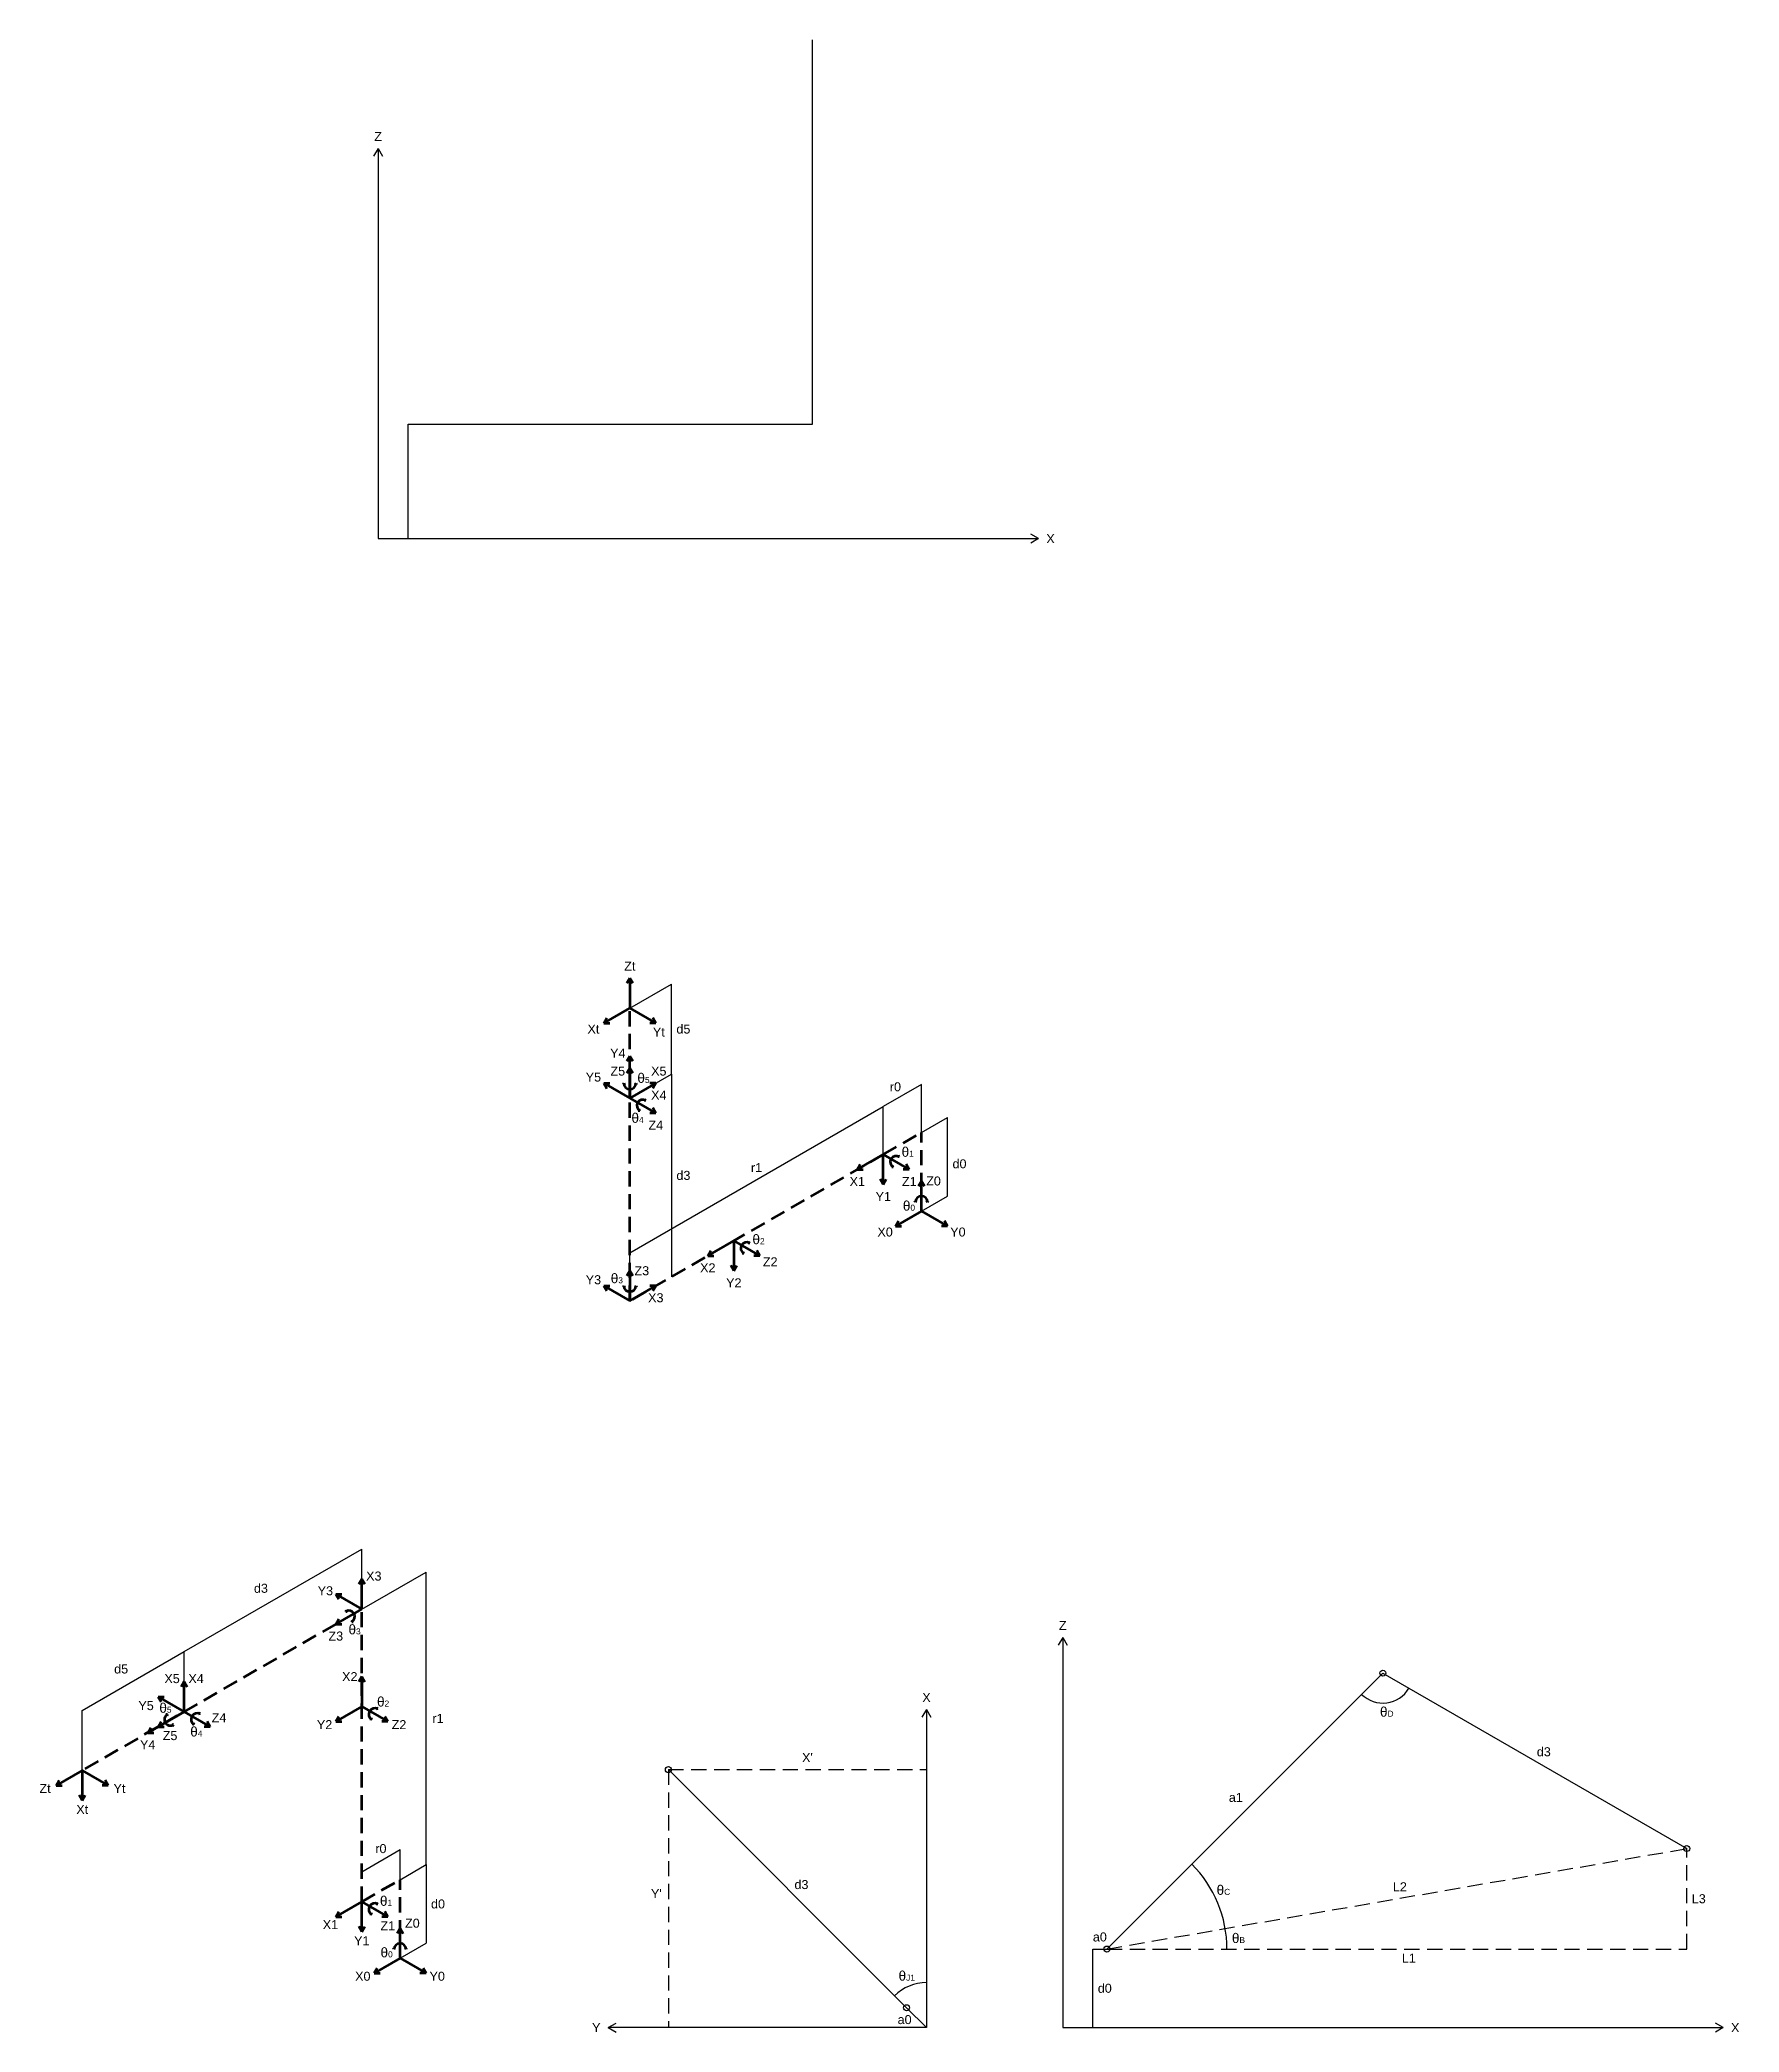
# Model space of a CAD drawing. Header units: millimetres. Extents: x 228 to 8791, y 273 to 5008.
# Drawn here: x 228 to 3058, y 1689 to 5008 of the extents above; entities that cross this region are included whole.
import ezdxf

# ---------------------------------------------------------------- set-up
doc = ezdxf.new("R2010")
doc.units = ezdxf.units.MM
doc.linetypes.add('DASHEDX2', pattern=[38.1, 25.4, -12.7])
for name, color, linetype, lineweight in [('Com Normal', 7, 'DASHEDX2', 70), ('Joint Direction', 5, 'Continuous', 70), ('X Axis', 1, 'Continuous', 70), ('Y Axis', 2, 'Continuous', 70), ('Z Axis', 3, 'Continuous', 70)]:
    doc.layers.add(name, color=color, linetype=linetype, lineweight=lineweight)
doc.layers.add('Imaginary Line', color=7, linetype='DASHEDX2')
doc.layers.add('Link', color=7, linetype='Continuous')
doc.styles.get("Standard").update_dxf_attribs({"font": 'arial.ttf'})

msp = doc.modelspace()

# ---------------------------------------------------------------- texts
at = {"char_height": 15, "attachment_point": 5}
for s, insert in [('\\pxqc;Z', (790.822, 4847.046)), ('\\pxqc;X', (1910.822, 4177.046)), ('\\pxqc;Zt', (1210.1, 3464.979)), ('\\pxqc;Xt', (1149.479, 3359.979)), ('\\pxqc;Yt', (1258.402, 3354.979)), ('\\pxqc;d5', (1299.382, 3359.979)), ('Y4', (1190.1, 3319.979)), ('\\pxqc;Y5', (1149.479, 3279.979)), ('\\pxqc;Z5', (1190.1, 3289.979)), ('{\\H1.08333x;θ\\H0.61538x;5}', (1232.857, 3278.376)), ('\\pxqc;X5', (1258.402, 3289.979)), ('\\pxqc;X4', (1258.402, 3249.979)), ('\\pxqc;r0', (1652.538, 3263.784)), ('{\\H1.08333x;θ\\H0.61538x;4}', (1222.99, 3211.854)), ('\\pxqc;Z4', (1253.402, 3199.979)), ('{\\H1.08333x;θ\\H0.61538x;1}', (1672.989, 3155.271)), ('\\pxqc;d3', (1299.382, 3116.168)), ('\\pxqc;r1', (1421.194, 3129.231)), ('\\pxqc;d0', (1759.242, 3135.507)), ('\\pxqc;X1', (1588.986, 3106.106)), ('\\pxqc;Y1', (1632.288, 3081.106)), ('\\pxqc;Z1', (1675.589, 3106.106)), ('\\pxqc;Z0', (1715.941, 3106.856)), ('{\\H1.08333x;θ\\H0.61538x;0}', (1675.052, 3065.572)), ('\\pxqc;X0', (1635.319, 3021.856)), ('\\pxqc;Y0', (1756.562, 3021.856)), ('{\\H1.08333x;θ\\H0.61538x;2}', (1424.501, 3009.626)), ('\\pxqc;Z3', (1230.1, 2957.356)), ('\\pxqc;X2', (1340.004, 2962.356)), ('\\pxqc;Z2', (1443.927, 2972.356)), ('\\pxqc;Y3', (1149.479, 2942.356)), ('{\\H1.08333x;θ\\H0.61538x;3}', (1188.506, 2944.578)), ('\\pxqc;Y2', (1383.305, 2937.356)), ('\\pxqc;X3', (1253.402, 2912.356)), ('\\pxqc;X3', (783.703, 2448.736)), ('\\pxqc;d3', (595.721, 2428.31)), ('\\pxqc;Y3', (703.048, 2424.141)), ('\\pxqc;Z3', (720.402, 2348.747)), ('{\\H1.08333x;θ\\H0.61538x;3}', (751.694, 2359.673)), ('\\pxqc;Z', (1931.234, 2366.473)), ('\\pxqc;d5', (362.924, 2293.904)), ('\\pxqc;X5', (447.74, 2277.873)), ('\\pxqc;X4', (487.74, 2277.873)), ('\\pxqc;X2', (743.703, 2281.247)), ('\\pxqc;Y5', (404.438, 2232.873)), ('{\\H1.08333x;θ\\H0.61538x;5}', (436.663, 2229.055)), ('{\\H1.08333x;θ\\H0.61538x;2}', (799.226, 2239.406)), ('\\pxqc;X', (1704.248, 2246.473)), ('{\\H1.08333x;θ\\H0.61538x;D}', (2470.88, 2222.52)), ('{\\H1.08333x;θ\\H0.61538x;4}', (488.112, 2189.493)), ('\\pxqc;Z4', (526.041, 2212.873)), ('\\pxqc;Y2', (701.741, 2201.247)), ('\\pxqc;Z2', (825.664, 2201.247)), ('\\pxqc;r1', (890.657, 2211.747)), ('\\pxqc;Y4', (407.118, 2167.873)), ('\\pxqc;Z5', (444.438, 2182.873)), ('\\pxqc;d3', (2732.45, 2155.967)), ("\\pxqc;X'", (1505.979, 2146.394)), ('\\pxqc;Zt', (236.146, 2094.936)), ('\\pxqc;Yt', (360.069, 2094.936)), ('\\pxqc;Xt', (298.108, 2059.936)), ('\\pxqc;a1', (2219.544, 2079.941)), ('\\pxqc;r0', (795.529, 1994.622)), ("\\pxqc;Y'", (1254.327, 1919.742)), ('d3', (1495.979, 1934.742)), ('{\\H1.08333x;θ\\H0.61538x;C}', (2198.778, 1925.689)), ('\\pxqc;L2', (2492.64, 1931.157)), ('{\\H1.08333x;θ\\H0.61538x;1}', (804.085, 1907.421)), ('\\pxqc;d0', (890.657, 1902.497)), ('\\pxqc;L3', (2990.546, 1911.157)), ('\\pxqc;X1', (711.487, 1868.08)), ('\\pxqc;Z1', (807.004, 1866.247)), ('\\pxqc;Z0', (847.92, 1870.399)), ('\\pxqc;Y1', (763.703, 1841.247)), ('{\\H1.08333x;θ\\H0.61538x;0}', (805.053, 1821.595)), ('\\pxqc;a0', (1992.984, 1847.473)), ('{\\H1.08333x;θ\\H0.61538x;B}', (2223.854, 1845.475)), ('\\pxqc;L1', (2507.635, 1812.473)), ('\\pxqc;X0', (765.394, 1781.997)), ('\\pxqc;Y0', (889.317, 1781.997)), ('{\\H1.08333x;θ\\H0.61538x;J1}', (1671.38, 1782.766)), ('\\pxqc;d0', (2001.234, 1761.973)), ('Y', (1154.248, 1696.473)), ('a0', (1667.812, 1709.802)), ('\\pxqc;X', (3051.234, 1696.473))]:
    msp.add_mtext_dynamic_manual_height_columns(s, width=45.51347, gutter_width=12.5, heights=[0], dxfattribs=dict(at, insert=insert))

# ---------------------------------------------------------------- linework, layer by layer
for p, q in [((1514.322, 4368.046), (1514.322, 5008.046)), ((790.822, 4827.046), (783.322, 4814.056)), ((790.822, 4827.046), (790.822, 4177.046)), ((790.822, 4827.046), (798.322, 4814.056)), ((1890.822, 4177.046), (1877.832, 4184.546)), ((790.822, 4177.046), (1890.822, 4177.046)), ((1890.822, 4177.046), (1877.832, 4169.546)), ((1210.1, 3394.979), (1279.382, 3434.979)), ((1279.382, 3284.979), (1279.382, 3434.979)), ((1210.1, 3244.979), (1279.382, 3284.979)), ((1279.382, 3284.979), (1279.382, 2947.356)), ((1695.941, 3267.856), (1632.288, 3231.106)), ((1695.941, 3187.856), (1695.941, 3267.856)), ((1210.1, 2987.356), (1632.288, 3231.106)), ((1632.288, 3151.106), (1632.288, 3231.106)), ((1695.941, 3187.856), (1739.242, 3212.856)), ((1739.242, 3081.856), (1739.242, 3212.856)), ((1695.941, 3056.856), (1739.242, 3081.856)), ((1210.1, 2907.356), (1210.1, 2987.356)), ((467.74, 2322.873), (763.703, 2493.747)), ((763.703, 2393.747), (763.703, 2493.747)), ((763.703, 2393.747), (870.657, 2455.497)), ((870.657, 1967.997), (870.657, 2455.497)), ((1931.234, 2346.473), (1923.734, 2333.482)), ((1931.234, 2346.473), (1931.234, 1696.473)), ((1931.234, 2346.473), (1938.734, 2333.482)), ((298.108, 2224.936), (467.74, 2322.873)), ((467.74, 2222.873), (467.74, 2322.873)), ((298.108, 2124.936), (298.108, 2224.936)), ((1704.248, 2226.473), (1696.748, 2213.482)), ((1704.248, 2226.473), (1704.248, 1696.473)), ((1704.248, 2226.473), (1711.748, 2213.482)), ((763.703, 1956.247), (827.356, 1992.997)), ((827.356, 1942.997), (827.356, 1992.997)), ((827.356, 1942.997), (870.657, 1967.997)), ((870.657, 1967.997), (870.657, 1836.997)), ((827.356, 1811.997), (870.657, 1836.997)), ((1174.248, 1696.473), (1187.239, 1703.973)), ((1704.248, 1696.473), (1174.248, 1696.473)), ((1174.248, 1696.473), (1187.239, 1688.973)), ((1931.234, 1696.473), (3031.234, 1696.473)), ((3031.234, 1696.473), (3018.244, 1703.973)), ((3031.234, 1696.473), (3018.244, 1688.973))]:
    msp.add_line(p, q)
at = {"layer": 'Com Normal'}
for p, q in [((1210.1, 2907.356), (1210.1, 3394.979)), ((1632.288, 3151.106), (1695.941, 3187.856)), ((1695.941, 3056.856), (1695.941, 3187.856)), ((1632.288, 3151.106), (1210.1, 2907.356)), ((763.703, 1906.247), (763.703, 2393.747)), ((720.402, 2368.747), (298.108, 2124.936)), ((763.703, 1906.247), (827.356, 1942.997)), ((827.356, 1811.997), (827.356, 1942.997))]:
    msp.add_line(p, q, dxfattribs=at)
at = {"layer": 'Imaginary Line'}
for p, q in [((1274.327, 2126.394), (1274.327, 1696.473)), ((1274.327, 2126.394), (1704.248, 2126.394)), ((2004.734, 1827.473), (2970.546, 1994.842)), ((2970.546, 1827.473), (2970.546, 1994.842)), ((2004.734, 1827.473), (2970.546, 1827.473))]:
    msp.add_line(p, q, dxfattribs=at)
at = {"layer": 'Joint Direction'}
for p, q in [((1200.1, 3269.979), (1199.044, 3267.714)), ((1200.1, 3269.979), (1201.534, 3267.931)), ((1220.1, 3269.979), (1218.666, 3267.931)), ((1220.1, 3269.979), (1221.157, 3267.714)), ((1226.751, 3223.819), (1224.26, 3224.037)), ((1226.751, 3223.819), (1225.694, 3226.085)), ((1236.751, 3241.14), (1234.26, 3240.922)), ((1236.751, 3241.14), (1235.317, 3243.188)), ((1648.938, 3129.946), (1646.448, 3130.164)), ((1648.938, 3129.946), (1647.882, 3132.212)), ((1658.938, 3147.267), (1656.448, 3147.049)), ((1658.938, 3147.267), (1657.504, 3149.315)), ((1685.941, 3071.856), (1684.884, 3074.122)), ((1685.941, 3071.856), (1687.375, 3073.904)), ((1705.941, 3071.856), (1704.507, 3073.904)), ((1705.941, 3071.856), (1706.997, 3074.122)), ((1399.956, 2986.196), (1398.9, 2988.462)), ((1409.956, 3003.517), (1407.466, 3003.299)), ((1409.956, 3003.517), (1408.522, 3005.565)), ((1399.956, 2986.196), (1397.466, 2986.414)), ((1200.1, 2932.356), (1199.044, 2930.091)), ((1200.1, 2932.356), (1201.534, 2930.308)), ((1220.1, 2932.356), (1218.666, 2930.308)), ((1220.1, 2932.356), (1221.157, 2930.091)), ((737.052, 2389.907), (738.486, 2391.955)), ((737.052, 2389.907), (739.543, 2389.69)), ((747.052, 2372.587), (748.109, 2374.853)), ((747.052, 2372.587), (749.543, 2372.805)), ((790.353, 2227.407), (787.863, 2227.19)), ((790.353, 2227.407), (788.919, 2229.455)), ((439.911, 2218.353), (437.421, 2218.135)), ((439.911, 2218.353), (438.855, 2216.087)), ((449.911, 2201.033), (447.421, 2201.25)), ((449.911, 2201.033), (448.477, 2198.985)), ((484.39, 2201.713), (481.9, 2201.931)), ((484.39, 2201.713), (483.334, 2203.978)), ((494.39, 2219.033), (491.9, 2218.815)), ((494.39, 2219.033), (492.956, 2221.081)), ((780.353, 2210.087), (777.863, 2210.305)), ((780.353, 2210.087), (779.297, 2212.353)), ((790.353, 1902.407), (787.863, 1902.19)), ((790.353, 1902.407), (788.919, 1904.455)), ((780.353, 1885.087), (777.863, 1885.305)), ((780.353, 1885.087), (779.297, 1887.353)), ((817.356, 1826.997), (816.299, 1829.263)), ((817.356, 1826.997), (818.79, 1829.045)), ((837.356, 1826.997), (835.922, 1829.045)), ((837.356, 1826.997), (838.412, 1829.263))]:
    msp.add_line(p, q, dxfattribs=at)
for centre, start, end in [((1210.1, 3269.979), 180, 0), ((1231.751, 3232.479), 60, 240), ((1653.938, 3138.606), 60, 240), ((1695.941, 3071.856), 0, 180), ((1404.956, 2994.856), 60, 240), ((1210.1, 2932.356), 180, 0), ((742.052, 2381.247), 300, 120), ((785.353, 2218.747), 60, 240), ((444.911, 2209.693), 120, 300), ((489.39, 2210.373), 60, 240), ((785.353, 1893.747), 60, 240), ((827.356, 1826.997), 0, 180)]:
    msp.add_arc(centre, 10, start, end, dxfattribs=at)
at = {"layer": 'Link'}
for p, q in [((840.822, 4177.046), (840.822, 4368.046)), ((840.822, 4368.046), (864.322, 4368.046)), ((864.322, 4368.046), (1514.322, 4368.046)), ((2004.734, 1827.473), (2464.354, 2287.092)), ((2464.354, 2287.092), (2970.546, 1994.842)), ((1671.014, 1729.707), (1274.327, 2126.394)), ((1981.234, 1696.473), (1981.234, 1827.473)), ((1981.234, 1827.473), (2004.734, 1827.473)), ((1671.014, 1729.707), (1704.248, 1696.473))]:
    msp.add_line(p, q, dxfattribs=at)
for centre in [(2464.354, 2287.092), (1274.327, 2126.394), (2970.546, 1994.842), (2004.734, 1827.473), (1671.014, 1729.707)]:
    msp.add_circle(centre, 5, dxfattribs=at)
for centre, radius, start, end in [((2464.354, 2287.092), 50, 225, 330), ((2004.734, 1827.473), 200, 0, 45), ((1704.248, 1696.473), 75, 90, 135)]:
    msp.add_arc(centre, radius, start, end, dxfattribs=at)
at = {"layer": 'X Axis'}
for p, q in [((1166.799, 3369.979), (1210.1, 3394.979)), ((1166.799, 3369.979), (1171.799, 3378.64)), ((1166.799, 3369.979), (1176.799, 3369.979)), ((1253.402, 3269.979), (1210.1, 3244.979)), ((1253.402, 3269.979), (1243.402, 3269.979)), ((1253.402, 3269.979), (1248.402, 3261.319)), ((1588.986, 3126.106), (1632.288, 3151.106)), ((1588.986, 3126.106), (1593.986, 3134.767)), ((1588.986, 3126.106), (1598.986, 3126.106)), ((1695.941, 3056.856), (1652.639, 3031.856)), ((1652.639, 3031.856), (1657.639, 3040.517)), ((1652.639, 3031.856), (1662.639, 3031.856)), ((1340.004, 2982.356), (1383.305, 3007.356)), ((1340.004, 2982.356), (1345.004, 2991.017)), ((1340.004, 2982.356), (1350.004, 2982.356)), ((1210.1, 2907.356), (1253.402, 2932.356)), ((1253.402, 2932.356), (1243.402, 2932.356)), ((1253.402, 2932.356), (1248.402, 2923.696)), ((763.703, 2443.747), (758.703, 2435.087)), ((763.703, 2393.747), (763.703, 2443.747)), ((763.703, 2443.747), (768.703, 2435.087)), ((467.74, 2272.873), (462.74, 2264.213)), ((467.74, 2272.873), (462.74, 2264.213)), ((467.74, 2222.873), (467.74, 2272.873)), ((467.74, 2272.873), (472.74, 2264.213)), ((467.74, 2222.873), (467.74, 2272.873)), ((467.74, 2272.873), (472.74, 2264.213)), ((763.703, 2281.247), (758.703, 2272.587)), ((763.703, 2281.247), (763.703, 2231.247)), ((763.703, 2281.247), (768.703, 2272.587)), ((298.108, 2124.936), (298.108, 2074.936)), ((298.108, 2074.936), (293.108, 2083.596)), ((298.108, 2074.936), (303.108, 2083.596)), ((720.402, 1881.247), (763.703, 1906.247)), ((720.402, 1881.247), (725.402, 1889.907)), ((720.402, 1881.247), (730.402, 1881.247)), ((827.356, 1811.997), (784.054, 1786.997)), ((784.054, 1786.997), (789.054, 1795.657)), ((784.054, 1786.997), (794.054, 1786.997))]:
    msp.add_line(p, q, dxfattribs=at)
at = {"layer": 'Y Axis'}
for p, q in [((1210.1, 3394.979), (1253.402, 3369.979)), ((1253.402, 3369.979), (1243.402, 3369.979)), ((1253.402, 3369.979), (1248.402, 3378.64)), ((1210.1, 3314.979), (1205.1, 3306.319)), ((1210.1, 3244.979), (1210.1, 3314.979)), ((1210.1, 3314.979), (1215.1, 3306.319)), ((1166.799, 3269.979), (1210.1, 3244.979)), ((1166.799, 3269.979), (1171.799, 3261.319)), ((1166.799, 3269.979), (1176.799, 3269.979)), ((1632.288, 3101.106), (1632.288, 3151.106)), ((1632.288, 3101.106), (1627.288, 3109.767)), ((1632.288, 3101.106), (1637.288, 3109.767)), ((1695.941, 3056.856), (1739.242, 3031.856)), ((1739.242, 3031.856), (1729.242, 3031.856)), ((1739.242, 3031.856), (1734.242, 3040.517)), ((1383.305, 3007.356), (1383.305, 2957.356)), ((1383.305, 2957.356), (1378.305, 2966.017)), ((1383.305, 2957.356), (1388.305, 2966.017)), ((1166.799, 2932.356), (1210.1, 2907.356)), ((1166.799, 2932.356), (1171.799, 2923.696)), ((1166.799, 2932.356), (1176.799, 2932.356)), ((720.402, 2418.747), (763.703, 2393.747)), ((720.402, 2418.747), (725.402, 2410.087)), ((720.402, 2418.747), (730.402, 2418.747)), ((424.438, 2247.873), (467.74, 2222.873)), ((424.438, 2247.873), (429.438, 2239.213)), ((424.438, 2247.873), (434.438, 2247.873)), ((763.703, 2231.247), (720.402, 2206.247)), ((467.74, 2222.873), (407.118, 2187.873)), ((407.118, 2187.873), (412.118, 2196.533)), ((720.402, 2206.247), (725.402, 2214.907)), ((720.402, 2206.247), (730.402, 2206.247)), ((407.118, 2187.873), (417.118, 2187.873)), ((298.108, 2124.936), (341.409, 2099.936)), ((341.409, 2099.936), (331.409, 2099.936)), ((341.409, 2099.936), (336.409, 2108.596)), ((763.703, 1856.247), (763.703, 1906.247)), ((763.703, 1856.247), (758.703, 1864.907)), ((763.703, 1856.247), (768.703, 1864.907)), ((827.356, 1811.997), (870.657, 1786.997)), ((870.657, 1786.997), (865.657, 1795.657)), ((870.657, 1786.997), (860.657, 1786.997))]:
    msp.add_line(p, q, dxfattribs=at)
at = {"layer": 'Z Axis'}
for p, q in [((1210.1, 3444.979), (1205.1, 3436.319)), ((1210.1, 3444.979), (1210.1, 3394.979)), ((1210.1, 3444.979), (1215.1, 3436.319)), ((1210.1, 3294.979), (1205.1, 3286.319)), ((1210.1, 3294.979), (1210.1, 3244.979)), ((1210.1, 3294.979), (1215.1, 3286.319)), ((1210.1, 3244.979), (1253.402, 3219.979)), ((1253.402, 3219.979), (1243.402, 3219.979)), ((1253.402, 3219.979), (1248.402, 3228.64)), ((1632.288, 3151.106), (1675.589, 3126.106)), ((1675.589, 3126.106), (1665.589, 3126.106)), ((1675.589, 3126.106), (1670.589, 3134.767)), ((1695.941, 3106.856), (1690.941, 3098.196)), ((1695.941, 3056.856), (1695.941, 3106.856)), ((1695.941, 3106.856), (1700.941, 3098.196)), ((1383.305, 3007.356), (1426.607, 2982.356)), ((1426.607, 2982.356), (1421.607, 2991.017)), ((1210.1, 2957.356), (1205.1, 2948.696)), ((1210.1, 2957.356), (1210.1, 2907.356)), ((1210.1, 2957.356), (1215.1, 2948.696)), ((1426.607, 2982.356), (1416.607, 2982.356)), ((720.402, 2368.747), (763.703, 2393.747)), ((720.402, 2368.747), (725.402, 2377.407)), ((720.402, 2368.747), (730.402, 2368.747)), ((763.703, 2231.247), (807.004, 2206.247)), ((467.74, 2222.873), (424.438, 2197.873)), ((424.438, 2197.873), (429.438, 2206.533)), ((424.438, 2197.873), (434.438, 2197.873)), ((467.74, 2222.873), (511.041, 2197.873)), ((511.041, 2197.873), (501.041, 2197.873)), ((511.041, 2197.873), (506.041, 2206.533)), ((807.004, 2206.247), (797.004, 2206.247)), ((807.004, 2206.247), (802.004, 2214.907)), ((298.108, 2124.936), (254.806, 2099.936)), ((254.806, 2099.936), (259.806, 2108.596)), ((254.806, 2099.936), (264.806, 2099.936)), ((763.703, 1906.247), (807.004, 1881.247)), ((807.004, 1881.247), (797.004, 1881.247)), ((807.004, 1881.247), (802.004, 1889.907)), ((827.356, 1861.997), (822.356, 1853.337)), ((827.356, 1811.997), (827.356, 1861.997)), ((827.356, 1861.997), (832.356, 1853.337))]:
    msp.add_line(p, q, dxfattribs=at)

msp.set_redraw_order([(e.dxf.handle, doc.entitydb.next_handle()) for e in msp.query("TEXT MTEXT ATTDEF DIMENSION ARC_DIMENSION")])  # texts and dimensions are drawn at this point

doc.saveas('drawing.dxf')
